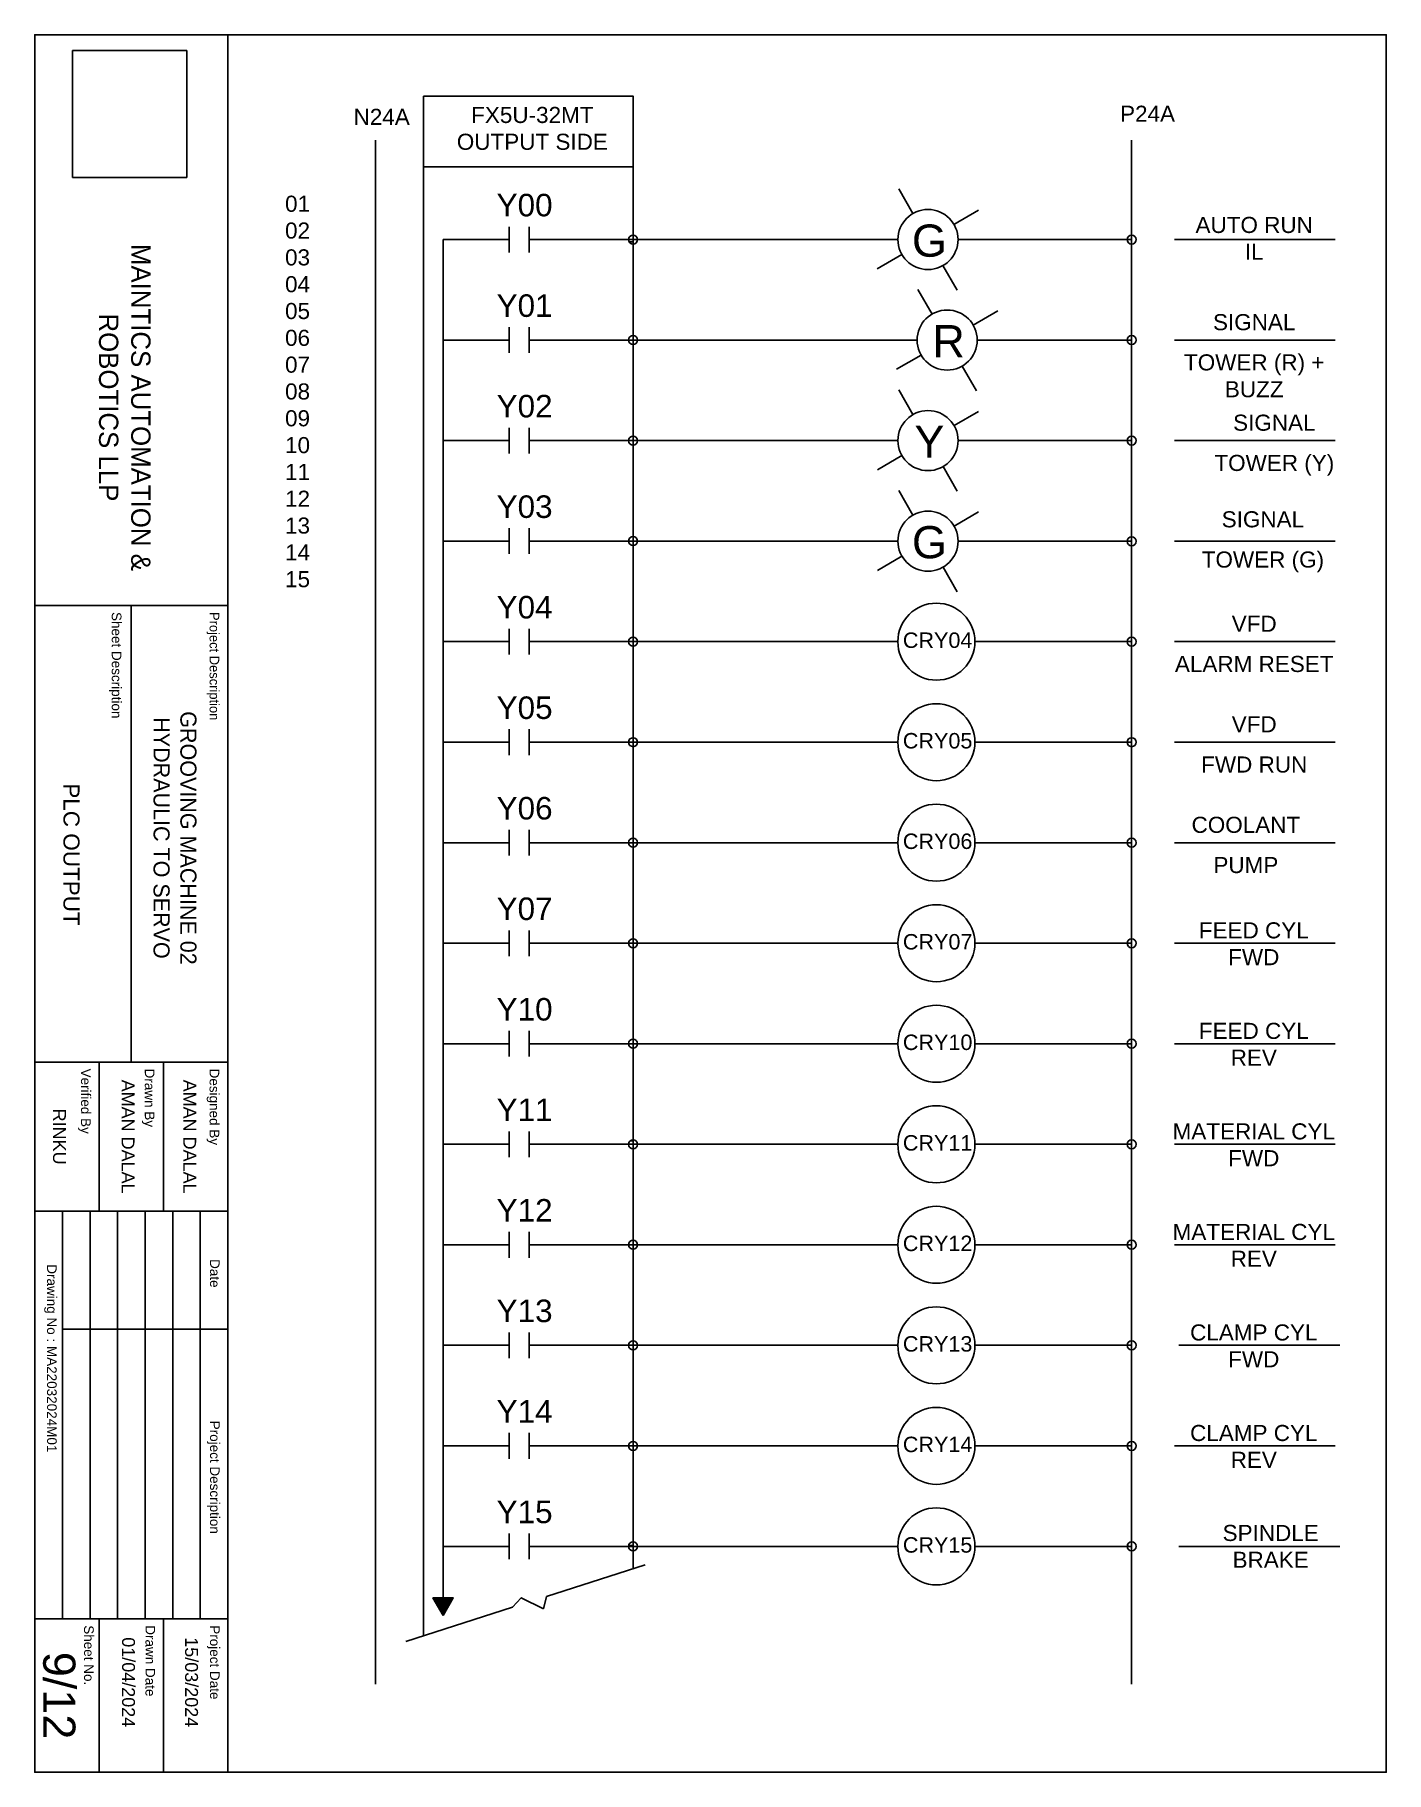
# Model space of a CAD drawing. Header units: millimetres. Extents: x -11 to 5160, y -11 to 2043.
# Drawn here: x 3601.7 to 3811.7, y 1072.5 to 1342.5 of the extents above; entities that cross this region are included whole.
import ezdxf

# ---------------------------------------------------------------- set-up
doc = ezdxf.new("R2010")
doc.units = ezdxf.units.MM
doc.styles.add('Annotative', font='arial.ttf')
doc.styles.get("Standard").update_dxf_attribs({"font": 'arial.ttf'})
picture_1 = doc.add_image_def('image1.jpg', size_in_pixel=(150, 135))

msp = doc.modelspace()

# ---------------------------------------------------------------- texts
at = {"attachment_point": 1, "style": 'Annotative'}
for s, insert, char_height, width in [('\\pxqc;FX5U-32MT\\POUTPUT SIDE', (3664.357, 1331.257), 2.5, 29.40695), ('P24A', (3770.382, 1331.444), 2.5, 2.5), ('N24A', (3651.285, 1330.962), 2.5, 4.52353), ('Y00', (3673.508, 1317.749), 3.5, 13.65648), ('\\pxse3.74,qr;01\\P02\\P03\\P04\\P05\\P06\\P07\\P08\\P09\\P10\\P11\\P12\\P13\\P14\\P15', (3637.534, 1317.46), 2.5, 6.98624), ('\\pxqc;G', (3737.473, 1312.977), 5, 6.56444), ('\\pxqc;AUTO RUN\\PIL', (3778.627, 1314.164), 2.5, 25.19516), ('Y01', (3673.508, 1302.128), 3.5, 13.65648), ('\\pxsm1.5,qc;SIGNAL\\P\\psm1;TOWER (R) + BUZZ', (3778.631, 1299.056), 2.5, 25.19516), ('\\pxqc;R', (3740.458, 1297.356), 5, 6.56444), ('Y02', (3673.508, 1286.507), 3.5, 13.65648), ('\\pxsm1.5,qc;SIGNAL\\PTOWER (Y)', (3778.631, 1283.435), 2.5, 31.44176), ('\\pxqc;Y', (3737.476, 1281.735), 5, 6.56444), ('Y03', (3673.508, 1270.885), 3.5, 13.65648), ('\\pxsm1.5,qc;SIGNAL \\PTOWER (G)', (3776.856, 1268.421), 2.5, 31.44176), ('\\pxqc;G', (3737.476, 1266.115), 5, 6.56444), ('Y04', (3673.508, 1255.264), 3.5, 13.65648), ('\\pxsm1.5,qc;VFD\\PALARM RESET', (3778.631, 1252.192), 2.5, 25.19516), ('CRY04', (3736.632, 1249.584), 2.4, 13.65648), ('Y05', (3673.508, 1239.643), 3.5, 13.65648), ('CRY05', (3736.632, 1233.963), 2.4, 13.65648), ('\\pxsm1.5,qc;VFD \\PFWD RUN', (3778.631, 1236.571), 2.5, 25.19516), ('Y06', (3673.508, 1224.022), 3.5, 13.65648), ('\\pxsm1.5,qc;COOLANT\\PPUMP', (3777.333, 1220.949), 2.5, 25.19516), ('CRY06', (3736.632, 1218.342), 2.4, 13.65648), ('Y07', (3673.508, 1208.401), 3.5, 13.65648), ('\\pxqc;FEED CYL\\PFWD', (3776.521, 1204.549), 2.5, 29.27954), ('CRY07', (3736.636, 1202.722), 2.4, 13.65648), ('Y10', (3673.508, 1192.78), 3.5, 13.65648), ('\\pxqc;FEED CYL\\PREV', (3776.521, 1188.927), 2.5, 29.27954), ('CRY10', (3736.636, 1187.101), 2.4, 13.65648), ('Y11', (3673.508, 1177.158), 3.5, 13.65648), ('\\pxqc;MATERIAL CYL\\PFWD', (3776.521, 1173.307), 2.5, 29.27954), ('CRY11', (3736.632, 1171.477), 2.4, 13.65648), ('Y12', (3673.508, 1161.537), 3.5, 13.65648), ('CRY12', (3736.632, 1155.856), 2.4, 13.65648), ('\\pxqc;MATERIAL CYL\\PREV', (3776.521, 1157.685), 2.5, 29.27954), ('Y13', (3673.508, 1145.916), 3.5, 13.65648), ('\\pxqc;CLAMP CYL\\PFWD', (3776.521, 1142.064), 2.5, 29.27954), ('CRY13', (3736.632, 1140.236), 2.4, 13.65648), ('Y14', (3673.508, 1130.295), 3.5, 13.65648), ('\\pxqc;CLAMP CYL\\PREV', (3776.521, 1126.441), 2.5, 29.27954), ('CRY14', (3736.632, 1124.615), 2.4, 13.65648), ('Y15', (3673.508, 1114.674), 3.5, 13.65648), ('\\pxsm1,qc;SPINDLE\\PBRAKE', (3779.327, 1110.904), 2.5, 28.91915), ('CRY15', (3736.632, 1108.995), 2.4, 13.65648)]:
    msp.add_mtext(s, dxfattribs=dict(at, insert=insert, char_height=char_height, width=width))
at = {"attachment_point": 1, "rotation": 270}
for s, width, insert, char_height in [('\\pxqc;{\\Ftxt|c0;MAINTICS AUTOMATION &\\PROBOTICS LLP}', 66.55986, (3619.729, 1317.837), 3), ('{\\Ftxt|c0;Project Description}', 34.98019, (3630.412, 1252.766), 1.5), ('\\pxqc;{\\Ftxt|c0;GROOVING MACHINE 02\\PHYDRAULIC TO SERVO}', 66.4073, (3626.867, 1250.857), 2.5)]:
    msp.add_mtext_dynamic_manual_height_columns(s, width=width, gutter_width=12.5, heights=[0], dxfattribs=dict(at, insert=insert, char_height=char_height))
at = {"attachment_point": 1, "rotation": 270, "style": 'Annotative'}
for s, insert, char_height, width in [('Sheet Description', (3615.213, 1252.766), 1.5, 34.98019), ('\\pxqc;PLC OUTPUT', (3608.699, 1253.754), 2.5, 77.34131), ('Verified By', (3610.433, 1181.812), 1.5, 22.12958), ('\\pxqc;AMAN DALAL', (3617.247, 1182.8), 2, 23.11684), ('Drawn By', (3620.348, 1181.812), 1.5, 22.12958), ('\\pxqc;AMAN DALAL', (3626.831, 1182.8), 2, 23.11684), ('Designed By', (3630.412, 1181.812), 1.5, 22.12958), ('\\pxqc;RINKU', (3606.583, 1182.8), 2, 23.11684), ('Drawing No : MA22032024M01', (3605.155, 1151.407), 1.5, 44.01766), ('\\pxqc;Date', (3630.478, 1158.695), 1.5, 17.39528), ('\\pxqc;Project Description', (3630.478, 1140.313), 1.5, 44.01766), ('Sheet No.', (3610.906, 1095.308), 1.5, 22.83874), ('Drawn Date', (3620.452, 1095.308), 1.5, 22.83874), ('Project Date', (3630.478, 1095.308), 1.5, 22.83874), ('\\pxqc;9/12', (3608.059, 1096.295), 5, 23.82599), ('\\pxqc;01/04/2024', (3617.316, 1098.016), 2, 23.11684), ('\\pxqc;15/03/2024', (3627.109, 1098.016), 2, 23.11684)]:
    msp.add_mtext(s, dxfattribs=dict(at, insert=insert, char_height=char_height, width=width))

# ---------------------------------------------------------------- blocks, each defined once
blk = doc.blocks.new('WIRE CONNECTION DOT')
h = blk.add_hatch()
h.set_pattern_fill('ANGLE', color=256)
h.set_pattern_definition([(0, (-340.583, -408.029), (0, 6.985), [5.08, -1.905]), (90, (-340.583, -408.029), (-6.985, 4e-16), [5.08, -1.905])])
h.paths.add_polyline_path([(-0.7, 0, 1), (0.7, 0, 1)])
blk.add_circle((0, 0), 0.7)
blk = doc.blocks.new('ARROW DOWN')
h = blk.add_hatch()
h.set_pattern_fill('ANGLE', color=256)
h.set_pattern_definition([(0, (-380.877, -538.4934), (0, 6.985), [5.08, -1.905]), (90, (-380.877, -538.4934), (-6.985, 4e-16), [5.08, -1.905])])
h.paths.add_polyline_path([(-1.57, -2), (0, -4.72), (1.57, -2)])
h = blk.add_hatch(color=256)
h.dxf.hatch_style = 1
h.paths.add_polyline_path([(1.57, -2), (-1.57, -2), (0, -4.72)])
blk.add_line((0, -2), (0, 0))
blk.add_lwpolyline([(0, -4.72), (1.57, -2), (-1.57, -2)], close=True)
blk = doc.blocks.new('NO Contact')
for p, q in [((3, 0), (0, 0)), ((3, 0), (3, 2)), ((3, 2), (3, -2)), ((6.11, 0), (6.11, 2)), ((6.11, 2), (6.11, -2)), ((6.11, 0), (9.11, 0))]:
    blk.add_line(p, q)

# ---------------------------------------------------------------- hatches: boundary and pattern name
h = msp.add_hatch(color=256)
h.dxf.hatch_style = 1
h.paths.add_polyline_path([(3666.759, 1099.548), (3663.618, 1099.548), (3665.189, 1096.828)])

# ---------------------------------------------------------------- linework, layer by layer
for p, q in [((3631.744, 1337.469), (3631.744, 1342.469)), ((3654.687, 1326.079), (3654.687, 1086.18)), ((3772.175, 1326.079), (3772.175, 1086.18)), ((3738.198, 1314.69), (3735.99, 1318.515)), ((3744.579, 1312.98), (3748.404, 1315.188)), ((3672.447, 1310.644), (3665.189, 1310.644)), ((3665.189, 1310.644), (3665.189, 1295.023)), ((3681.552, 1310.644), (3694.721, 1310.644)), ((3694.721, 1310.644), (3735.866, 1310.644)), ((3735.862, 1310.644), (3730.862, 1310.644)), ((3772.175, 1310.644), (3749.083, 1310.644)), ((3778.823, 1310.644), (3803.823, 1310.644)), ((3732.663, 1306.1), (3736.488, 1308.309)), ((3745.078, 1302.774), (3742.869, 1306.599)), ((3741.184, 1299.068), (3738.976, 1302.893)), ((3747.565, 1297.359), (3751.39, 1299.567)), ((3665.189, 1295.023), (3672.447, 1295.023)), ((3665.189, 1295.023), (3665.189, 1279.402)), ((3681.552, 1295.023), (3694.721, 1295.023)), ((3681.552, 1295.023), (3694.721, 1295.023)), ((3694.721, 1295.023), (3735.866, 1295.023)), ((3738.848, 1295.023), (3733.848, 1295.023)), ((3772.175, 1295.023), (3749.083, 1295.023)), ((3778.823, 1295.023), (3803.823, 1295.023)), ((3778.823, 1295.023), (3803.823, 1295.023)), ((3735.649, 1290.479), (3739.474, 1292.687)), ((3748.063, 1287.153), (3745.855, 1290.978)), ((3738.202, 1283.447), (3735.993, 1287.272)), ((3744.583, 1281.737), (3748.408, 1283.946)), ((3665.189, 1279.402), (3672.447, 1279.402)), ((3665.189, 1279.402), (3665.189, 1263.781)), ((3681.552, 1279.402), (3694.721, 1279.402)), ((3681.552, 1279.402), (3694.721, 1279.402)), ((3694.721, 1279.402), (3735.866, 1279.402)), ((3735.866, 1279.402), (3730.866, 1279.402)), ((3772.175, 1279.402), (3749.083, 1279.402)), ((3778.823, 1279.414), (3803.823, 1279.414)), ((3778.823, 1279.414), (3803.823, 1279.414)), ((3732.667, 1274.858), (3736.492, 1277.066)), ((3745.081, 1271.531), (3742.873, 1275.356)), ((3738.202, 1267.827), (3735.993, 1271.652)), ((3744.583, 1266.117), (3748.408, 1268.326)), ((3665.189, 1263.781), (3672.447, 1263.781)), ((3665.189, 1263.781), (3665.189, 1248.159)), ((3681.552, 1263.781), (3694.721, 1263.781)), ((3681.552, 1263.781), (3694.721, 1263.781)), ((3694.724, 1263.782), (3735.87, 1263.782)), ((3735.866, 1263.782), (3730.866, 1263.782)), ((3772.179, 1263.782), (3749.086, 1263.782)), ((3778.823, 1263.752), (3803.823, 1263.752)), ((3778.823, 1263.752), (3803.823, 1263.752)), ((3732.667, 1259.238), (3736.492, 1261.446)), ((3745.081, 1255.911), (3742.873, 1259.736)), ((3665.189, 1248.159), (3672.447, 1248.159)), ((3665.189, 1248.159), (3665.189, 1232.538)), ((3681.552, 1248.159), (3694.721, 1248.159)), ((3681.552, 1248.159), (3694.721, 1248.159)), ((3694.713, 1248.159), (3735.859, 1248.159)), ((3735.859, 1248.159), (3733.859, 1248.159)), ((3747.824, 1248.159), (3749.824, 1248.159)), ((3772.168, 1248.159), (3749.075, 1248.159)), ((3778.823, 1248.159), (3803.823, 1248.159)), ((3778.823, 1248.159), (3803.823, 1248.159)), ((3665.189, 1232.538), (3672.447, 1232.538)), ((3665.189, 1232.538), (3665.189, 1216.917)), ((3681.552, 1232.538), (3694.721, 1232.538)), ((3681.552, 1232.538), (3694.721, 1232.538)), ((3694.713, 1232.538), (3735.859, 1232.538)), ((3735.859, 1232.538), (3733.859, 1232.538)), ((3747.824, 1232.538), (3749.824, 1232.538)), ((3772.168, 1232.538), (3749.075, 1232.538)), ((3778.823, 1232.538), (3803.823, 1232.538)), ((3778.823, 1232.538), (3803.823, 1232.538)), ((3665.189, 1216.917), (3672.447, 1216.917)), ((3665.189, 1216.917), (3665.189, 1201.296)), ((3681.552, 1216.917), (3694.721, 1216.917)), ((3681.552, 1216.917), (3694.721, 1216.917)), ((3694.713, 1216.917), (3735.859, 1216.917)), ((3735.859, 1216.917), (3733.859, 1216.917)), ((3747.824, 1216.917), (3749.824, 1216.917)), ((3772.168, 1216.917), (3749.075, 1216.917)), ((3778.823, 1216.916), (3803.823, 1216.916)), ((3778.823, 1216.916), (3803.823, 1216.916)), ((3665.189, 1201.296), (3672.447, 1201.296)), ((3665.189, 1201.296), (3665.189, 1185.675)), ((3681.552, 1201.296), (3694.721, 1201.296)), ((3681.552, 1201.296), (3694.721, 1201.296)), ((3694.717, 1201.297), (3735.862, 1201.297)), ((3735.862, 1201.297), (3733.862, 1201.297)), ((3747.827, 1201.297), (3749.827, 1201.297)), ((3772.172, 1201.297), (3749.079, 1201.297)), ((3778.823, 1201.296), (3803.823, 1201.296)), ((3778.823, 1201.296), (3803.823, 1201.296)), ((3665.189, 1185.675), (3672.447, 1185.675)), ((3665.189, 1185.675), (3665.189, 1170.054)), ((3681.552, 1185.675), (3694.721, 1185.675)), ((3681.552, 1185.675), (3694.721, 1185.675)), ((3694.717, 1185.676), (3735.862, 1185.676)), ((3735.862, 1185.676), (3733.862, 1185.676)), ((3747.827, 1185.676), (3749.827, 1185.676)), ((3772.172, 1185.676), (3749.079, 1185.676)), ((3778.823, 1185.675), (3803.823, 1185.675)), ((3778.823, 1185.675), (3803.823, 1185.675)), ((3665.189, 1170.054), (3672.447, 1170.054)), ((3665.189, 1170.054), (3665.189, 1154.432)), ((3681.552, 1170.054), (3694.721, 1170.054)), ((3681.552, 1170.054), (3694.721, 1170.054)), ((3694.713, 1170.052), (3735.859, 1170.052)), ((3735.859, 1170.052), (3733.859, 1170.052)), ((3747.824, 1170.052), (3749.824, 1170.052)), ((3772.168, 1170.052), (3749.075, 1170.052)), ((3778.823, 1170.052), (3803.823, 1170.052)), ((3778.823, 1170.052), (3803.823, 1170.052)), ((3665.189, 1154.432), (3672.447, 1154.432)), ((3665.189, 1154.432), (3665.189, 1138.811)), ((3681.552, 1154.432), (3694.721, 1154.432)), ((3681.552, 1154.432), (3694.721, 1154.432)), ((3694.713, 1154.431), (3735.859, 1154.431)), ((3735.859, 1154.431), (3733.859, 1154.431)), ((3747.824, 1154.431), (3749.824, 1154.431)), ((3772.168, 1154.431), (3749.075, 1154.431)), ((3778.823, 1154.432), (3803.823, 1154.432)), ((3778.823, 1154.432), (3803.823, 1154.432)), ((3665.189, 1138.811), (3672.447, 1138.811)), ((3665.189, 1138.811), (3665.189, 1123.19)), ((3681.552, 1138.811), (3694.721, 1138.811)), ((3681.552, 1138.811), (3694.721, 1138.811)), ((3694.717, 1138.811), (3735.862, 1138.811)), ((3735.859, 1138.811), (3733.859, 1138.811)), ((3747.824, 1138.811), (3749.824, 1138.811)), ((3772.172, 1138.811), (3749.079, 1138.811)), ((3779.523, 1138.811), (3804.523, 1138.811)), ((3779.523, 1138.811), (3804.523, 1138.811)), ((3665.189, 1123.19), (3672.447, 1123.19)), ((3665.189, 1123.19), (3665.189, 1107.569)), ((3681.552, 1123.19), (3694.721, 1123.19)), ((3681.552, 1123.19), (3694.721, 1123.19)), ((3694.717, 1123.19), (3735.862, 1123.19)), ((3735.859, 1123.19), (3733.859, 1123.19)), ((3747.824, 1123.19), (3749.824, 1123.19)), ((3772.172, 1123.19), (3749.079, 1123.19)), ((3778.823, 1123.19), (3803.823, 1123.19)), ((3778.823, 1123.19), (3803.823, 1123.19)), ((3665.189, 1107.569), (3672.447, 1107.569)), ((3665.189, 1107.569), (3665.189, 1100.246)), ((3681.552, 1107.569), (3694.721, 1107.569)), ((3681.552, 1107.569), (3694.721, 1107.569)), ((3694.717, 1107.57), (3735.862, 1107.57)), ((3735.859, 1107.57), (3733.859, 1107.57)), ((3747.824, 1107.57), (3749.824, 1107.57)), ((3772.172, 1107.57), (3749.079, 1107.57)), ((3779.523, 1107.569), (3804.523, 1107.569)), ((3779.523, 1107.569), (3804.523, 1107.569))]:
    msp.add_line(p, q)
for points in [[(3601.744, 1342.469), (3601.744, 1072.469), (3811.744, 1072.469), (3811.744, 1342.469)], [(3631.744, 1342.469), (3631.744, 1342.469), (3601.744, 1342.469), (3601.744, 1342.469)], [(3631.744, 1342.469), (3631.744, 1253.754), (3601.744, 1253.754), (3601.744, 1342.469)], [(3662.137, 1332.944), (3694.721, 1332.944), (3694.721, 1321.92), (3662.137, 1321.92)], [(3616.744, 1253.754), (3616.744, 1182.8), (3601.744, 1182.8), (3601.744, 1253.754)], [(3631.744, 1253.754), (3631.744, 1182.8), (3616.744, 1182.8), (3616.744, 1253.754)], [(3631.744, 1182.8), (3631.744, 1159.683), (3601.744, 1159.683), (3601.744, 1182.8)], [(3621.744, 1182.8), (3621.744, 1159.683), (3611.744, 1159.683), (3611.744, 1182.8)], [(3631.744, 1182.8), (3631.744, 1159.683), (3621.744, 1159.683), (3621.744, 1182.8)], [(3610.344, 1159.683), (3610.344, 1096.295), (3606.064, 1096.295), (3606.064, 1159.683)], [(3614.624, 1159.683), (3614.624, 1096.295), (3610.344, 1096.295), (3610.344, 1159.683)], [(3618.904, 1159.683), (3618.904, 1096.295), (3614.624, 1096.295), (3614.624, 1159.683)], [(3623.184, 1159.683), (3623.184, 1096.295), (3618.904, 1096.295), (3618.904, 1159.683)], [(3627.464, 1159.683), (3627.464, 1096.295), (3623.184, 1096.295), (3623.184, 1159.683)], [(3631.744, 1159.683), (3631.744, 1096.295), (3627.464, 1096.295), (3627.464, 1159.683)], [(3621.744, 1096.295), (3621.744, 1072.469), (3611.744, 1072.469), (3611.744, 1096.295)], [(3631.744, 1096.295), (3631.744, 1072.469), (3621.744, 1072.469), (3621.744, 1096.295)]]:
    msp.add_lwpolyline(points, close=True)
for points in [[(3631.744, 1072.469), (3601.744, 1072.469), (3601.744, 1342.469), (3631.744, 1342.469)], [(3631.744, 1337.469), (3631.744, 1072.469)], [(3662.137, 1093.677), (3662.137, 1321.92), (3694.721, 1321.92), (3694.721, 1104.121)], [(3745.205, 1310.644), (3750.205, 1310.644)], [(3748.191, 1295.023), (3753.191, 1295.023)], [(3745.209, 1279.402), (3750.209, 1279.402)], [(3745.209, 1263.782), (3750.209, 1263.782)], [(3601.744, 1141.3), (3601.744, 1159.683), (3631.744, 1159.683), (3631.744, 1141.3), (3606.064, 1141.3)], [(3606.064, 1141.3), (3631.744, 1141.3), (3631.744, 1096.295), (3601.744, 1096.295), (3601.744, 1141.3)], [(3681.244, 1099.801), (3696.588, 1104.719)], [(3659.424, 1092.807), (3675.981, 1098.114), (3677.326, 1099.595), (3680.82, 1097.846)], [(3681.244, 1099.801), (3680.82, 1097.846)]]:
    msp.add_lwpolyline(points)
for centre, radius in [((3740.534, 1310.644), 4.671), ((3743.52, 1295.023), 4.671), ((3740.537, 1279.402), 4.671), ((3740.537, 1263.782), 4.671), ((3741.841, 1248.159), 5.982), ((3741.841, 1232.538), 5.982), ((3741.841, 1216.917), 5.982), ((3741.845, 1201.297), 5.982), ((3741.845, 1185.676), 5.982), ((3741.841, 1170.052), 5.982), ((3741.841, 1154.431), 5.982), ((3741.841, 1138.811), 5.982), ((3741.841, 1123.19), 5.982), ((3741.841, 1107.57), 5.982)]:
    msp.add_circle(centre, radius)

# ---------------------------------------------------------------- block references
for name, p in [('NO Contact', (3672.447, 1310.644)), ('WIRE CONNECTION DOT', (3694.721, 1310.644)), ('WIRE CONNECTION DOT', (3772.175, 1310.644)), ('NO Contact', (3672.447, 1295.023)), ('WIRE CONNECTION DOT', (3694.721, 1295.023)), ('WIRE CONNECTION DOT', (3772.175, 1295.023)), ('NO Contact', (3672.447, 1279.402)), ('WIRE CONNECTION DOT', (3694.721, 1279.402)), ('WIRE CONNECTION DOT', (3772.175, 1279.414)), ('NO Contact', (3672.447, 1263.781)), ('WIRE CONNECTION DOT', (3694.721, 1263.781)), ('WIRE CONNECTION DOT', (3772.175, 1263.752)), ('NO Contact', (3672.447, 1248.159)), ('WIRE CONNECTION DOT', (3694.721, 1248.159)), ('WIRE CONNECTION DOT', (3772.175, 1248.159)), ('NO Contact', (3672.447, 1232.538)), ('WIRE CONNECTION DOT', (3694.721, 1232.538)), ('WIRE CONNECTION DOT', (3772.175, 1232.538)), ('NO Contact', (3672.447, 1216.917)), ('WIRE CONNECTION DOT', (3694.721, 1216.917)), ('WIRE CONNECTION DOT', (3772.175, 1216.917)), ('NO Contact', (3672.447, 1201.296)), ('WIRE CONNECTION DOT', (3694.721, 1201.296)), ('WIRE CONNECTION DOT', (3772.175, 1201.296)), ('NO Contact', (3672.447, 1185.675)), ('WIRE CONNECTION DOT', (3694.721, 1185.675)), ('WIRE CONNECTION DOT', (3772.175, 1185.675)), ('NO Contact', (3672.447, 1170.054)), ('WIRE CONNECTION DOT', (3694.721, 1170.054)), ('WIRE CONNECTION DOT', (3772.175, 1170.054)), ('NO Contact', (3672.447, 1154.432)), ('WIRE CONNECTION DOT', (3694.721, 1154.432)), ('WIRE CONNECTION DOT', (3772.175, 1154.432)), ('NO Contact', (3672.447, 1138.811)), ('WIRE CONNECTION DOT', (3694.721, 1138.811)), ('WIRE CONNECTION DOT', (3772.175, 1138.811)), ('NO Contact', (3672.447, 1123.19)), ('WIRE CONNECTION DOT', (3694.721, 1123.19)), ('WIRE CONNECTION DOT', (3772.175, 1123.19)), ('NO Contact', (3672.447, 1107.569)), ('WIRE CONNECTION DOT', (3694.721, 1107.569)), ('WIRE CONNECTION DOT', (3772.175, 1107.569)), ('ARROW DOWN', (3665.189, 1101.548))]:
    msp.add_blockref(name, p)

msp.set_redraw_order([(e.dxf.handle, doc.entitydb.next_handle()) for e in msp.query("TEXT MTEXT ATTDEF DIMENSION ARC_DIMENSION")])  # texts and dimensions are drawn at this point

# ---------------------------------------------------------------- pictures from other files: only their frames are drawn
image = msp.add_image(picture_1, insert=(3607.583, 1340.045), size_in_units=(19.751, 17.776), rotation=-90)
image.dxf.flags = 7

doc.saveas('drawing.dxf')
